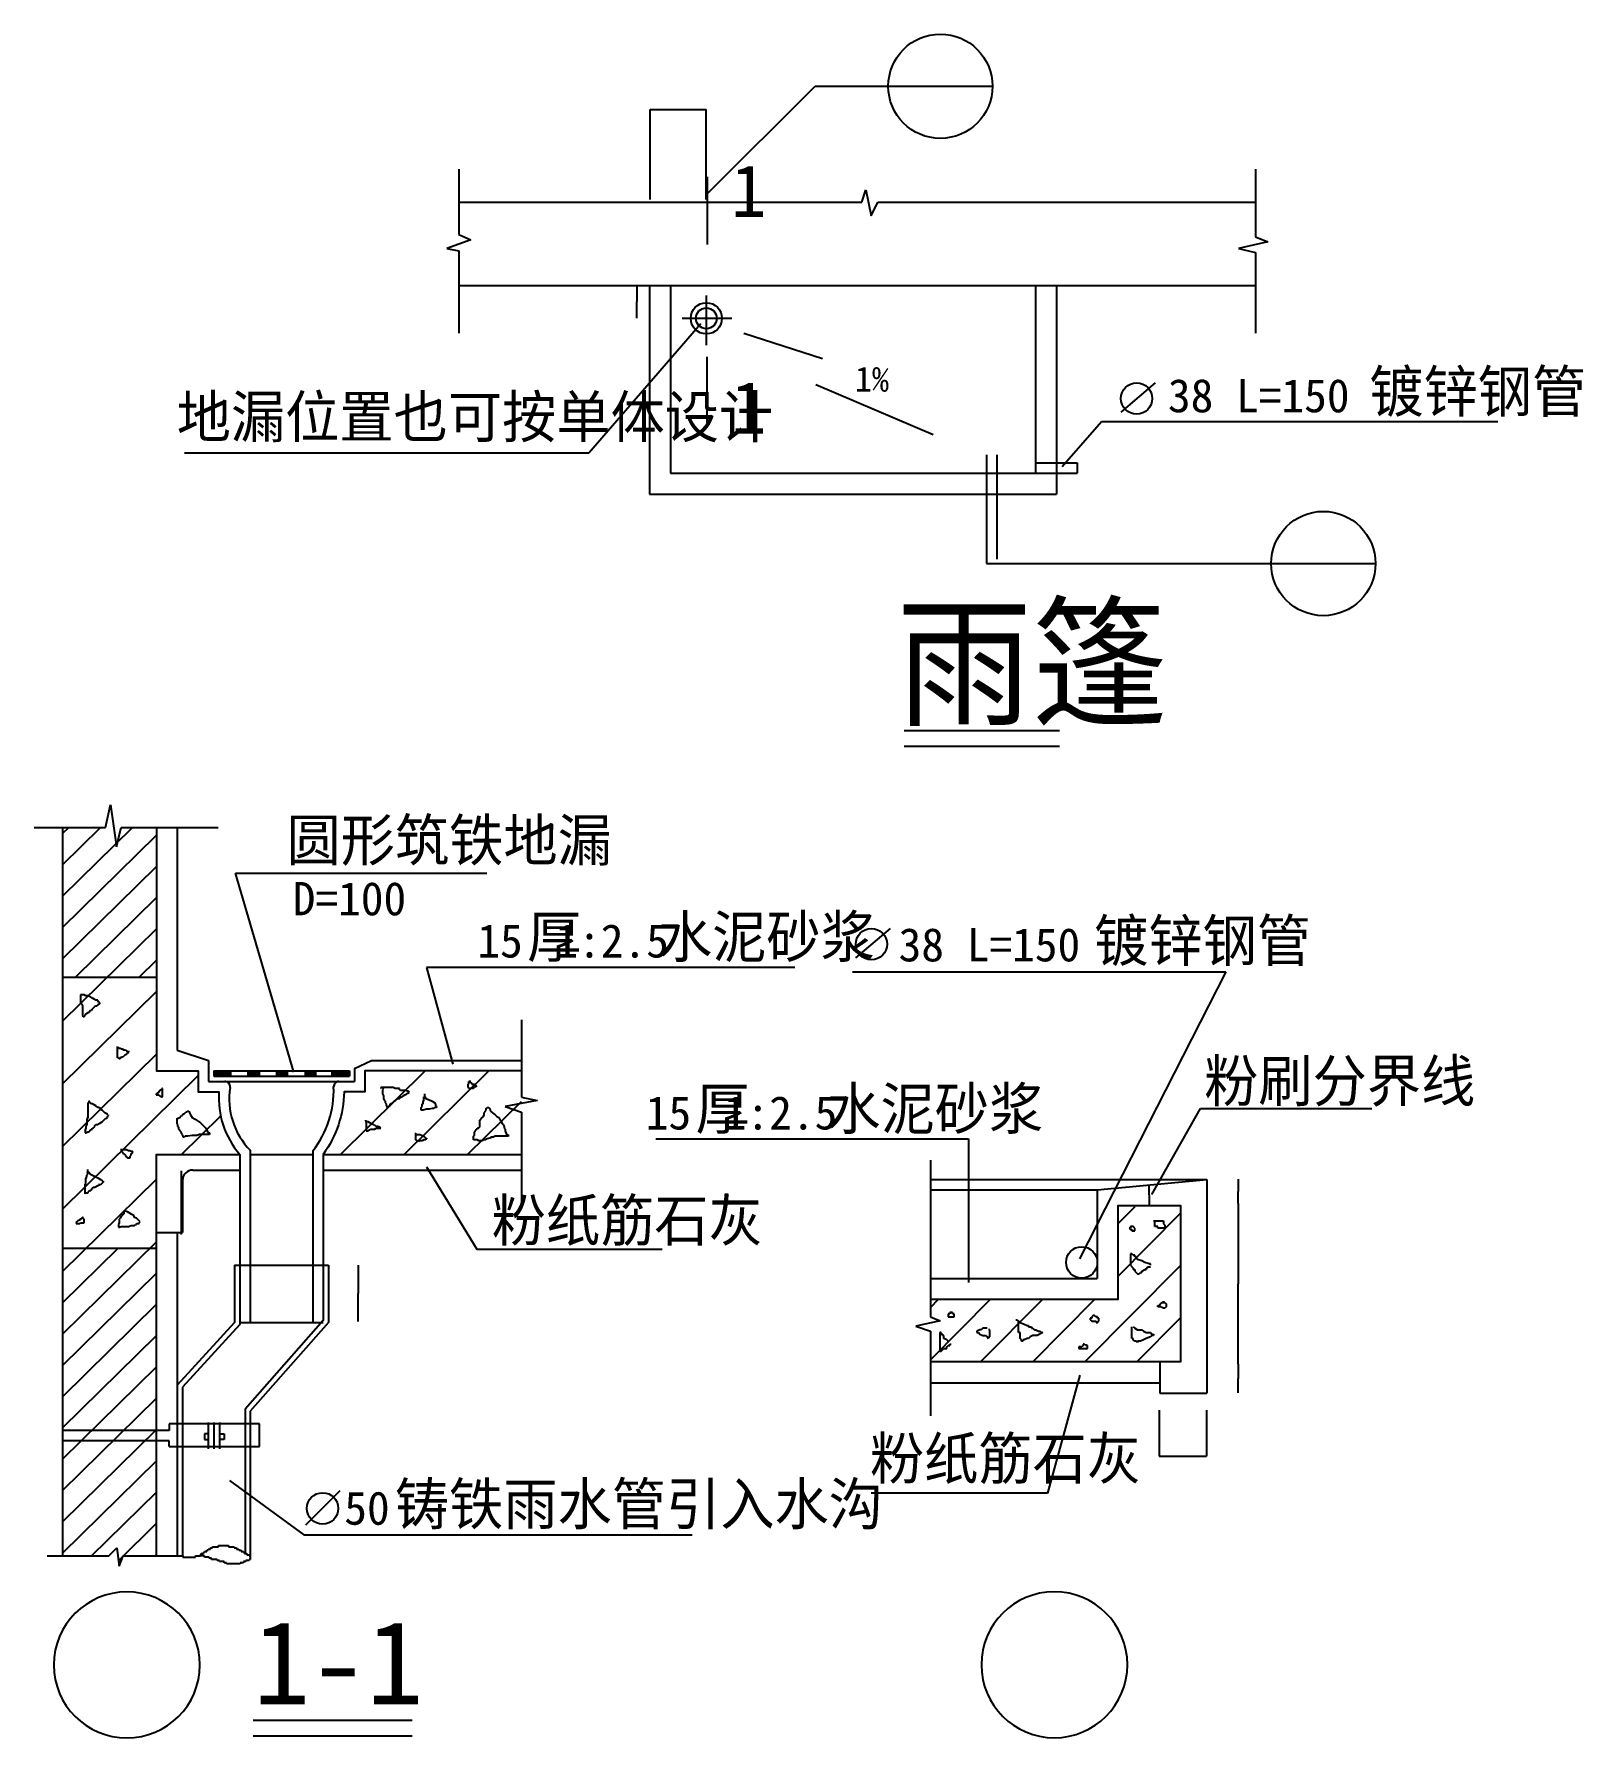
# Model space of a CAD drawing. Header units: metres. Extents: x 50632 to 65484, y -12806 to 3533.
import ezdxf

# ---------------------------------------------------------------- set-up
doc = ezdxf.new("R2010")
doc.units = ezdxf.units.M
for name, color, linetype in [('LVTRY', 6, 'Continuous'), ('PUB_DIM', 3, 'Continuous'), ('PUB_TEXT', 7, 'Continuous'), ('WINDOW', 3, 'Continuous')]:
    doc.layers.add(name, color=color, linetype=linetype)
doc.dimstyles.get("Standard").update_dxf_attribs({"dimtxt": 2.5, "dimasz": 2.5, "dimexe": 1.25, "dimexo": 0.625, "dimtad": 1, "dimcen": 2.5, "dimazin": 3, "dimtfac": 1, "dimtmove": 0, "dimatfit": 3})

msp = doc.modelspace()

# ---------------------------------------------------------------- texts
at = {"layer": 'PUB_TEXT'}
for s, height, p in [('1', 500, (57315.81, 1780.15)), ('1%', 240, (58503.73, 104.48)), ('镀锌钢管', 400, (63435.48, -93.84)), ('1', 500, (57315.81, -299.8)), (' 38 L=150', 320, (61287.28, -93.84)), ('地漏位置也可按单体设计', 400, (52000.06, -336.71)), ('雨篷', 1000, (58901.66, -2994.23)), ('圆形筑铁地漏', 400, (53052.68, -4396.62)), ('D=100', 320, (53112.21, -4917.37)), ('厚', 400, (55360.44, -5322.4)), ('水泥砂浆', 400, (56614.37, -5322.4)), ('镀锌钢管', 400, (60797.16, -5359.3)), ('15', 320, (54882.75, -5322.4)), ('1:2.5', 320, (55631.42, -5322.4)), ('38 L=150', 320, (58922.24, -5359.3)), ('粉刷分界线', 400, (61851.8, -6704.85)), ('水泥砂浆', 400, (58229.24, -6971.38)), ('15', 320, (56497.62, -6971.38)), ('厚', 400, (56975.31, -6971.38)), ('1:2.5', 320, (57246.29, -6971.38)), ('粉纸筋石灰', 400, (55020.49, -8041.9)), ('粉纸筋石灰', 400, (58647.45, -10325.31)), ('50', 320, (53606.91, -10761.39)), ('铸铁雨水管引入水沟', 400, (54092.16, -10761.39)), ('1-1', 800, (52733.74, -12484.08))]:
    msp.add_text(s, height=height, dxfattribs=at).set_placement(p)

# ---------------------------------------------------------------- blocks, each defined once
blk = doc.blocks.new('_INDEX')
blk.add_line((-0.5, 0), (0.5, 0))
blk.add_circle((0, 0), 0.5)
blk = doc.blocks.new('_INDEX1')
blk.add_lwpolyline([(-0.5, 0, 1), (0.5, 0, 1)], format="xyb", close=True)
blk = doc.blocks.new('*D1')
for p, q in [((56411.94, 1127.56), (56411.94, 967.42)), ((56411.69, 967.42), (56411.44, 967.42)), ((56411.94, 807.27), (56411.94, 967.42)), ((56411.94, 967.42), (56411.94, 967.42)), ((56412.19, 967.42), (56412.44, 967.42))]:
    blk.add_line(p, q)
at = {"layer": 'Defpoints'}
for p in [(56411.94, 1127.56), (56411.94, 967.42), (56411.94, 807.27)]:
    blk.add_point(p, dxfattribs=at)
at = {"layer": 'PUB_DIM', "insert": (56411.94, 968.545), "char_height": 1, "attachment_point": 5}
blk.add_mtext('100', dxfattribs=at)
blk = doc.blocks.new('*D2')
for p, q in [((56540.14, 1947.51), (56540.14, 2811.23)), ((56540.39, 2811.23), (56807.87, 2811.23)), ((56810.87, 2811.23), (57078.35, 2811.23)), ((57078.6, 1947.51), (57078.6, 2811.23))]:
    blk.add_line(p, q)
at = {"layer": 'Defpoints'}
for p in [(56540.14, 2811.23), (56540.14, 1947.51), (57078.6, 1947.51)]:
    blk.add_point(p, dxfattribs=at)
at = {"layer": 'PUB_DIM', "insert": (56809.37, 2811.23), "char_height": 1, "attachment_point": 5}
blk.add_mtext('150', dxfattribs=at)
blk = doc.blocks.new('*D3')
for p, q in [((52041.56, -7366.84), (52041.56, -7974.93)), ((52041.31, -7974.93), (52041.06, -7974.93)), ((52041.56, -7964.75), (52041.56, -7974.93)), ((52041.56, -7974.93), (52041.56, -7974.93)), ((52041.81, -7974.93), (52042.06, -7974.93))]:
    blk.add_line(p, q)
at = {"layer": 'Defpoints'}
for p in [(52041.56, -7366.84), (52041.56, -7964.75), (52041.56, -7974.93)]:
    blk.add_point(p, dxfattribs=at)
at = {"layer": 'WINDOW', "insert": (52041.56, -7973.805), "char_height": 1, "attachment_point": 5}
blk.add_mtext('50', dxfattribs=at)
blk = doc.blocks.new('*D4')
for p, q in [((53739.98, -8273.34), (53739.98, -8543.36)), ((53739.73, -8543.36), (53739.48, -8543.36)), ((53739.98, -8813.38), (53739.98, -8543.36)), ((53739.98, -8543.36), (53739.98, -8543.36)), ((53740.23, -8543.36), (53740.48, -8543.36))]:
    blk.add_line(p, q)
at = {"layer": 'Defpoints'}
for p in [(53739.98, -8273.34), (53739.98, -8543.36), (53739.98, -8813.38)]:
    blk.add_point(p, dxfattribs=at)
at = {"layer": 'WINDOW', "insert": (53739.98, -8542.235), "char_height": 1, "attachment_point": 5}
blk.add_mtext('50', dxfattribs=at)
blk = doc.blocks.new('*D5')
for p, q in [((61420.55, -9661.31), (61420.55, -10103.46)), ((61874.4, -9661.31), (61874.4, -10103.46)), ((61420.8, -10103.46), (61646.475, -10103.46)), ((61648.475, -10103.46), (61874.15, -10103.46))]:
    blk.add_line(p, q)
at = {"layer": 'Defpoints'}
for p in [(61420.55, -9661.31), (61874.4, -9661.31), (61420.55, -10103.46)]:
    blk.add_point(p, dxfattribs=at)
at = {"layer": 'WINDOW', "insert": (61647.475, -10103.46), "char_height": 1, "attachment_point": 5}
blk.add_mtext('40', dxfattribs=at)
blk = doc.blocks.new('*D6')
for p, q in [((62176.96, -7682.24), (62176.96, -8451.88)), ((62176.71, -8451.88), (62176.46, -8451.88)), ((62176.96, -9221.52), (62176.96, -8451.88)), ((62176.96, -8451.88), (62176.96, -8451.88)), ((62177.21, -8451.88), (62177.46, -8451.88))]:
    blk.add_line(p, q)
at = {"layer": 'Defpoints'}
for p in [(62176.96, -7682.24), (62176.96, -8451.88), (62176.96, -9221.52)]:
    blk.add_point(p, dxfattribs=at)
at = {"layer": 'WINDOW', "insert": (62176.96, -8450.755), "char_height": 1, "attachment_point": 5}
blk.add_mtext('a', dxfattribs=at)
blk = doc.blocks.new('*D7')
for p, q in [((62176.96, -9221.52), (62176.96, -9358.95)), ((62176.71, -9358.95), (62176.46, -9358.95)), ((62176.96, -9496.39), (62176.96, -9358.95)), ((62176.96, -9358.95), (62176.96, -9358.95)), ((62177.21, -9358.95), (62177.46, -9358.95))]:
    blk.add_line(p, q)
at = {"layer": 'Defpoints'}
for p in [(62176.96, -9221.52), (62176.96, -9358.95), (62176.96, -9496.39)]:
    blk.add_point(p, dxfattribs=at)
at = {"layer": 'WINDOW', "insert": (62176.96, -9357.825), "char_height": 1, "attachment_point": 5}
blk.add_mtext('30', dxfattribs=at)
blk = doc.blocks.new('*D8')
for p, q in [((62176.96, -7448.6), (62176.96, -7565.42)), ((62176.71, -7565.42), (62176.46, -7565.42)), ((62176.96, -7682.24), (62176.96, -7565.42)), ((62176.96, -7565.42), (62176.96, -7565.42)), ((62177.21, -7565.42), (62177.46, -7565.42))]:
    blk.add_line(p, q)
at = {"layer": 'Defpoints'}
for p in [(62176.96, -7448.6), (62176.96, -7565.42), (62176.96, -7682.24)]:
    blk.add_point(p, dxfattribs=at)
at = {"layer": 'WINDOW', "insert": (62176.96, -7564.295), "char_height": 1, "attachment_point": 5}
blk.add_mtext('25', dxfattribs=at)

# ---------------------------------------------------------------- dimensions: what is measured, and where the dimension line sits
at = {"layer": 'PUB_DIM'}
for base, p1, p2, text, picture, middle in [((56540.14, 2811.23), (56540.14, 1947.51), (57078.6, 1947.51), '150', '*D2', (56809.37, 2811.23)), ((56411.94, 967.42), (56411.94, 807.27), (56411.94, 1127.56), '100', '*D1', (56411.94, 968.545))]:
    dim = msp.add_linear_dim(base=base, p1=p1, p2=p2, text=text, dimstyle='Standard', dxfattribs=at)
    dim.commit()
    dim.dimension.update_dxf_attribs({"geometry": picture, "text_midpoint": middle})
at = {"layer": 'WINDOW'}
for base, p1, p2, text, picture, middle in [((52041.56, -7974.93), (52041.56, -7366.84), (52041.56, -7964.75), '50', '*D3', (52041.56, -7973.805)), ((62176.96, -7565.42), (62176.96, -7448.6), (62176.96, -7682.24), '25', '*D8', (62176.96, -7564.295)), ((62176.96, -8451.88), (62176.96, -7682.24), (62176.96, -9221.52), 'a', '*D6', (62176.96, -8450.755)), ((53739.98, -8543.36), (53739.98, -8273.34), (53739.98, -8813.38), '50', '*D4', (53739.98, -8542.235)), ((62176.96, -9358.95), (62176.96, -9221.52), (62176.96, -9496.39), '30', '*D7', (62176.96, -9357.825)), ((61420.55, -10103.46), (61420.55, -9661.31), (61874.4, -9661.31), '40', '*D5', (61647.475, -10103.46))]:
    dim = msp.add_linear_dim(base=base, p1=p1, p2=p2, text=text, dimstyle='Standard', dxfattribs=at)
    dim.commit()
    dim.dimension.update_dxf_attribs({"geometry": picture, "text_midpoint": middle})

# ---------------------------------------------------------------- linework, layer by layer
at = {"layer": 'LVTRY'}
for p, q in [((51112.81, -5680.68), (51078.25, -5680.68)), ((51078.25, -5680.68), (51078.25, -5758.4)), ((51130.1, -5689.31), (51112.81, -5680.68)), ((51164.66, -5689.31), (51130.1, -5689.31)), ((51164.66, -5697.95), (51164.66, -5689.31)), ((51173.3, -5697.95), (51164.66, -5697.95)), ((51181.94, -5706.58), (51173.3, -5697.95)), ((51190.59, -5715.22), (51181.94, -5706.58)), ((51199.23, -5715.22), (51190.59, -5715.22)), ((51216.51, -5723.85), (51199.23, -5715.22)), ((51078.25, -5758.4), (51086.89, -5767.03)), ((51086.89, -5767.03), (51095.53, -5784.3)), ((51095.53, -5784.3), (51095.53, -5879.29)), ((51095.53, -5879.29), (51104.17, -5887.93)), ((51112.81, -5887.93), (51121.45, -5879.29)), ((51121.45, -5870.66), (51130.1, -5862.02)), ((51121.45, -5879.29), (51121.45, -5870.66)), ((51130.1, -5862.02), (51147.38, -5853.39)), ((51147.38, -5844.75), (51164.66, -5844.75)), ((51147.38, -5853.39), (51147.38, -5844.75)), ((51164.66, -5844.75), (51173.3, -5827.48)), ((51173.3, -5827.48), (51181.94, -5827.48)), ((51181.94, -5827.48), (51190.59, -5818.85)), ((51190.59, -5818.85), (51216.51, -5792.94)), ((51225.15, -5732.49), (51216.51, -5723.85)), ((51216.51, -5792.94), (51225.15, -5784.3)), ((51242.43, -5732.49), (51225.15, -5732.49)), ((51225.15, -5784.3), (51233.79, -5784.3)), ((51233.79, -5784.3), (51242.43, -5775.67)), ((51242.43, -5741.13), (51242.43, -5732.49)), ((51251.08, -5749.76), (51242.43, -5741.13)), ((51242.43, -5775.67), (51251.08, -5775.67)), ((51259.72, -5749.76), (51251.08, -5749.76)), ((51251.08, -5767.03), (51259.72, -5767.03)), ((51251.08, -5775.67), (51251.08, -5767.03)), ((51259.72, -5767.03), (51259.72, -5749.76)), ((51259.72, -5767.03), (51268.36, -5758.4)), ((51104.17, -5887.93), (51112.81, -5887.93)), ((51423.9, -6181.54), (51432.54, -6181.54)), ((51432.54, -6285.17), (51432.54, -6181.54)), ((51432.54, -6181.54), (51449.83, -6190.17)), ((51449.83, -6190.17), (51458.47, -6190.17)), ((51458.47, -6190.17), (51467.11, -6198.81)), ((51467.11, -6198.81), (51475.75, -6198.81)), ((51475.75, -6198.81), (51493.03, -6207.45)), ((51493.03, -6207.45), (51510.32, -6207.45)), ((51510.32, -6207.45), (51518.96, -6216.08)), ((51441.19, -6285.17), (51432.54, -6285.17)), ((51449.83, -6293.8), (51441.19, -6285.17)), ((51458.47, -6293.8), (51449.83, -6293.8)), ((51475.75, -6276.53), (51458.47, -6285.17)), ((51458.47, -6285.17), (51458.47, -6293.8)), ((51484.39, -6276.53), (51475.75, -6276.53)), ((51501.68, -6259.26), (51484.39, -6276.53)), ((51518.96, -6250.62), (51501.68, -6259.26)), ((51518.96, -6216.08), (51536.24, -6224.72)), ((51518.96, -6241.99), (51518.96, -6250.62)), ((51527.6, -6241.99), (51518.96, -6241.99)), ((51544.88, -6224.72), (51527.6, -6241.99)), ((51536.24, -6224.72), (51544.88, -6224.72)), ((54794.04, -6535.6), (54802.68, -6526.96)), ((54802.68, -6509.69), (54811.33, -6509.69)), ((54802.68, -6526.96), (54802.68, -6509.69)), ((54811.33, -6509.69), (54811.33, -6501.05)), ((54811.33, -6501.05), (54811.33, -6518.33)), ((54811.33, -6518.33), (54819.97, -6518.33)), ((54819.97, -6518.33), (54828.61, -6535.6)), ((51812.77, -6621.95), (51804.12, -6630.59)), ((51804.12, -6630.59), (51804.12, -6639.22)), ((51804.12, -6639.22), (51830.05, -6639.22)), ((51821.41, -6621.95), (51812.77, -6621.95)), ((51830.05, -6613.32), (51821.41, -6621.95)), ((51830.05, -6604.68), (51830.05, -6613.32)), ((51838.69, -6604.68), (51830.05, -6604.68)), ((51830.05, -6639.22), (51838.69, -6647.86)), ((51855.97, -6587.41), (51838.69, -6596.05)), ((51838.69, -6596.05), (51838.69, -6604.68)), ((51838.69, -6647.86), (51855.97, -6656.49)), ((51855.97, -6578.77), (51855.97, -6587.41)), ((51864.61, -6578.77), (51855.97, -6578.77)), ((51855.97, -6656.49), (51864.61, -6656.49)), ((51864.61, -6656.49), (51864.61, -6578.77)), ((53955.83, -6570.14), (53955.83, -6578.77)), ((54076.81, -6570.14), (53955.83, -6570.14)), ((53981.75, -6578.77), (53973.11, -6587.41)), ((53973.11, -6587.41), (53973.11, -6630.59)), ((53973.11, -6630.59), (53981.75, -6647.86)), ((53981.75, -6647.86), (53981.75, -6673.77)), ((53981.75, -6673.77), (53990.39, -6691.04)), ((53990.39, -6691.04), (53999.04, -6699.67)), ((54094.09, -6578.77), (54076.81, -6570.14)), ((54085.45, -6699.67), (54102.73, -6691.04)), ((54137.3, -6578.77), (54094.09, -6578.77)), ((54102.73, -6691.04), (54120.01, -6673.77)), ((54120.01, -6673.77), (54137.3, -6673.77)), ((54137.3, -6587.41), (54137.3, -6578.77)), ((54145.94, -6596.05), (54137.3, -6587.41)), ((54137.3, -6673.77), (54154.58, -6656.49)), ((54189.15, -6596.05), (54145.94, -6596.05)), ((54154.58, -6656.49), (54163.22, -6656.49)), ((54163.22, -6656.49), (54171.86, -6647.86)), ((54171.86, -6647.86), (54189.15, -6639.22)), ((54215.07, -6604.68), (54189.15, -6596.05)), ((54189.15, -6639.22), (54206.43, -6630.59)), ((54206.43, -6630.59), (54215.07, -6621.95)), ((54232.35, -6613.32), (54215.07, -6604.68)), ((54215.07, -6621.95), (54232.35, -6613.32)), ((54361.97, -6708.31), (54370.62, -6691.04)), ((54370.62, -6656.49), (54379.26, -6656.49)), ((54370.62, -6691.04), (54370.62, -6656.49)), ((54370.62, -6656.49), (54379.26, -6656.49)), ((54379.26, -6656.49), (54379.26, -6630.59)), ((54379.26, -6656.49), (54387.9, -6673.77)), ((54387.9, -6673.77), (54413.82, -6682.4)), ((54413.82, -6682.4), (54448.39, -6699.67)), ((54794.04, -6570.14), (54794.04, -6535.6)), ((54802.68, -6570.14), (54794.04, -6570.14)), ((54802.68, -6578.77), (54802.68, -6570.14)), ((54845.89, -6578.77), (54802.68, -6578.77)), ((54828.61, -6535.6), (54854.53, -6535.6)), ((54845.89, -6570.14), (54845.89, -6578.77)), ((54854.53, -6570.14), (54845.89, -6570.14)), ((54854.53, -6535.6), (54854.53, -6544.23)), ((54854.53, -6544.23), (54863.17, -6544.23)), ((54863.17, -6561.5), (54854.53, -6570.14)), ((54863.17, -6544.23), (54871.82, -6552.87)), ((54871.82, -6561.5), (54863.17, -6561.5)), ((54871.82, -6552.87), (54871.82, -6561.5)), ((51147.38, -6855.11), (51138.74, -6872.38)), ((51156.02, -6708.31), (51147.38, -6716.94)), ((51147.38, -6716.94), (51147.38, -6855.11)), ((51156.02, -6699.67), (51156.02, -6708.31)), ((51164.66, -6699.67), (51156.02, -6699.67)), ((51164.66, -6708.31), (51164.66, -6699.67)), ((51181.94, -6725.58), (51164.66, -6708.31)), ((51190.59, -6725.58), (51181.94, -6725.58)), ((51207.87, -6734.21), (51190.59, -6725.58)), ((51225.15, -6742.85), (51207.87, -6734.21)), ((51242.43, -6760.12), (51225.15, -6742.85)), ((51251.08, -6760.12), (51242.43, -6760.12)), ((51268.36, -6768.76), (51251.08, -6760.12)), ((51268.36, -6777.39), (51268.36, -6768.76)), ((51285.64, -6786.03), (51268.36, -6777.39)), ((51311.56, -6811.93), (51285.64, -6786.03)), ((51328.85, -6820.57), (51311.56, -6811.93)), ((51337.49, -6829.21), (51328.85, -6820.57)), ((51328.85, -6863.75), (51337.49, -6855.11)), ((51337.49, -6846.48), (51346.13, -6837.84)), ((51337.49, -6855.11), (51337.49, -6846.48)), ((51346.13, -6837.84), (51346.13, -6829.21)), ((52011.52, -6863.75), (52028.8, -6855.11)), ((52028.8, -6855.11), (52037.44, -6846.48)), ((52037.44, -6846.48), (52046.08, -6837.84)), ((52046.08, -6837.84), (52054.72, -6837.84)), ((52054.72, -6829.21), (52063.37, -6820.57)), ((52054.72, -6837.84), (52054.72, -6829.21)), ((52063.37, -6820.57), (52072.01, -6820.57)), ((52072.01, -6820.57), (52080.65, -6811.93)), ((52080.65, -6811.93), (52089.29, -6803.3)), ((52089.29, -6803.3), (52097.93, -6803.3)), ((52097.93, -6803.3), (52106.57, -6794.66)), ((52106.57, -6794.66), (52115.21, -6794.66)), ((52115.21, -6794.66), (52123.86, -6803.3)), ((52123.86, -6803.3), (52123.86, -6811.93)), ((52123.86, -6811.93), (52132.5, -6829.21)), ((52132.5, -6829.21), (52149.78, -6855.11)), ((52149.78, -6855.11), (52175.7, -6872.38)), ((53999.04, -6699.67), (53999.04, -6716.94)), ((53999.04, -6716.94), (54007.68, -6725.58)), ((54007.68, -6725.58), (54007.68, -6742.85)), ((54007.68, -6742.85), (54016.32, -6751.49)), ((54016.32, -6760.12), (54024.96, -6751.49)), ((54016.32, -6751.49), (54016.32, -6760.12)), ((54024.96, -6751.49), (54042.24, -6742.85)), ((54042.24, -6742.85), (54050.88, -6725.58)), ((54050.88, -6725.58), (54068.17, -6716.94)), ((54068.17, -6716.94), (54085.45, -6699.67)), ((54344.69, -6760.12), (54353.33, -6751.49)), ((54344.69, -6786.03), (54344.69, -6760.12)), ((54361.97, -6786.03), (54344.69, -6786.03)), ((54353.33, -6725.58), (54361.97, -6725.58)), ((54353.33, -6751.49), (54353.33, -6725.58)), ((54361.97, -6725.58), (54361.97, -6708.31)), ((54396.54, -6777.39), (54361.97, -6786.03)), ((54422.46, -6777.39), (54396.54, -6777.39)), ((54448.39, -6768.76), (54422.46, -6777.39)), ((54448.39, -6699.67), (54474.31, -6716.94)), ((54465.67, -6768.76), (54448.39, -6768.76)), ((54474.31, -6760.12), (54465.67, -6768.76)), ((54474.31, -6716.94), (54482.95, -6725.58)), ((54491.59, -6760.12), (54474.31, -6760.12)), ((54482.95, -6725.58), (54482.95, -6742.85)), ((54482.95, -6742.85), (54491.59, -6751.49)), ((54491.59, -6751.49), (54491.59, -6760.12)), ((54923.66, -6863.75), (54940.95, -6846.48)), ((54940.95, -6846.48), (54949.59, -6829.21)), ((54949.59, -6811.93), (54958.23, -6803.3)), ((54949.59, -6829.21), (54949.59, -6811.93)), ((54958.23, -6794.66), (54966.87, -6786.03)), ((54958.23, -6803.3), (54958.23, -6794.66)), ((54966.87, -6768.76), (54975.51, -6760.12)), ((54966.87, -6786.03), (54966.87, -6768.76)), ((54975.51, -6760.12), (54992.79, -6760.12)), ((54992.79, -6760.12), (55001.44, -6768.76)), ((55001.44, -6768.76), (55010.08, -6794.66)), ((55010.08, -6794.66), (55027.36, -6811.93)), ((55027.36, -6811.93), (55053.28, -6829.21)), ((55053.28, -6829.21), (55070.57, -6846.48)), ((55070.57, -6846.48), (55087.85, -6855.11)), ((55087.85, -6855.11), (55105.13, -6889.65)), ((51130.1, -6958.74), (51121.45, -6976.01)), ((51121.45, -6976.01), (51121.45, -7001.92)), ((51121.45, -7001.92), (51130.1, -7001.92)), ((51138.74, -6924.2), (51130.1, -6941.47)), ((51130.1, -6941.47), (51130.1, -6958.74)), ((51130.1, -7001.92), (51147.38, -6993.28)), ((51138.74, -6872.38), (51138.74, -6924.2)), ((51147.38, -6993.28), (51156.02, -6993.28)), ((51156.02, -6993.28), (51173.3, -6976.01)), ((51173.3, -6976.01), (51190.59, -6967.37)), ((51190.59, -6958.74), (51199.23, -6958.74)), ((51190.59, -6967.37), (51190.59, -6958.74)), ((51199.23, -6958.74), (51216.51, -6941.47)), ((51216.51, -6932.83), (51225.15, -6924.2)), ((51216.51, -6941.47), (51216.51, -6932.83)), ((51225.15, -6924.2), (51242.43, -6924.2)), ((51242.43, -6924.2), (51251.08, -6915.56)), ((51251.08, -6915.56), (51268.36, -6906.93)), ((51268.36, -6906.93), (51285.64, -6898.29)), ((51285.64, -6898.29), (51311.56, -6872.38)), ((51311.56, -6872.38), (51320.21, -6863.75)), ((51320.21, -6863.75), (51328.85, -6863.75)), ((52002.88, -6915.56), (52002.88, -6863.75)), ((52002.88, -6872.38), (52011.52, -6863.75)), ((52011.52, -6924.2), (52002.88, -6915.56)), ((52011.52, -6941.47), (52011.52, -6924.2)), ((52020.16, -6950.1), (52011.52, -6941.47)), ((52020.16, -6967.37), (52020.16, -6950.1)), ((52028.8, -6976.01), (52020.16, -6967.37)), ((52028.8, -6984.65), (52028.8, -6976.01)), ((52046.08, -7001.92), (52028.8, -6984.65)), ((52046.08, -7010.55), (52046.08, -7001.92)), ((52054.72, -7019.19), (52046.08, -7010.55)), ((52054.72, -7027.82), (52054.72, -7019.19)), ((52175.7, -6872.38), (52227.55, -6906.93)), ((52218.91, -7019.19), (52192.99, -7027.82)), ((52313.97, -7019.19), (52218.91, -7019.19)), ((52227.55, -6906.93), (52244.83, -6924.2)), ((52244.83, -6924.2), (52270.76, -6950.1)), ((52270.76, -6950.1), (52279.4, -6958.74)), ((52279.4, -6958.74), (52296.68, -6993.28)), ((52296.68, -6993.28), (52313.97, -7001.92)), ((52313.97, -7001.92), (52313.97, -7019.19)), ((53808.93, -6881.02), (53808.93, -6889.65)), ((53808.93, -6889.65), (53817.57, -6898.29)), ((53826.21, -6898.29), (53817.57, -6889.65)), ((53817.57, -6898.29), (53817.57, -6984.65)), ((53817.57, -6984.65), (53834.85, -6984.65)), ((53834.85, -6898.29), (53826.21, -6898.29)), ((53852.13, -6906.93), (53834.85, -6898.29)), ((53834.85, -6984.65), (53843.49, -6976.01)), ((53843.49, -6976.01), (53852.13, -6976.01)), ((53869.41, -6915.56), (53852.13, -6906.93)), ((53852.13, -6976.01), (53860.77, -6967.37)), ((53860.77, -6967.37), (53895.34, -6967.37)), ((53878.06, -6924.2), (53869.41, -6915.56)), ((53886.7, -6924.2), (53878.06, -6924.2)), ((53895.34, -6932.83), (53886.7, -6924.2)), ((53903.98, -6932.83), (53895.34, -6932.83)), ((53895.34, -6967.37), (53912.62, -6958.74)), ((53912.62, -6941.47), (53903.98, -6932.83)), ((53929.9, -6941.47), (53912.62, -6941.47)), ((53912.62, -6958.74), (53955.83, -6958.74)), ((53947.19, -6950.1), (53929.9, -6941.47)), ((53955.83, -6958.74), (53947.19, -6950.1)), ((54284.2, -7010.55), (54292.84, -7010.55)), ((54292.84, -7010.55), (54301.48, -7019.19)), ((54292.84, -7071), (54292.84, -7019.19)), ((54301.48, -7019.19), (54336.05, -7019.19)), ((54336.05, -7019.19), (54353.33, -7027.82)), ((54854.53, -6993.28), (54863.17, -6993.28)), ((54854.53, -7027.82), (54854.53, -6993.28)), ((54863.17, -6984.65), (54871.82, -6976.01)), ((54863.17, -6993.28), (54863.17, -6984.65)), ((54871.82, -6967.37), (54880.46, -6967.37)), ((54871.82, -6976.01), (54871.82, -6967.37)), ((54880.46, -6958.74), (54897.74, -6958.74)), ((54880.46, -6967.37), (54880.46, -6958.74)), ((54897.74, -6950.1), (54906.38, -6950.1)), ((54897.74, -6958.74), (54897.74, -6950.1)), ((54906.38, -6881.02), (54923.66, -6863.75)), ((54906.38, -6950.1), (54906.38, -6881.02)), ((54906.38, -6950.1), (54906.38, -6941.47)), ((55105.13, -6889.65), (55113.77, -6898.29)), ((55113.77, -6898.29), (55122.42, -6915.56)), ((55122.42, -6915.56), (55131.06, -6924.2)), ((55131.06, -6924.2), (55139.7, -6941.47)), ((55139.7, -6941.47), (55139.7, -6958.74)), ((55139.7, -6958.74), (55148.34, -6967.37)), ((55148.34, -6967.37), (55148.34, -6984.65)), ((55148.34, -6984.65), (55156.98, -7001.92)), ((55156.98, -7001.92), (55165.62, -7019.19)), ((55165.62, -7019.19), (55182.91, -7027.82)), ((51467.11, -7157.36), (51467.11, -7174.63)), ((51518.96, -7165.99), (51467.11, -7165.99)), ((51467.11, -7174.63), (51475.75, -7183.26)), ((51475.75, -7183.26), (51475.75, -7191.9)), ((51536.24, -7174.63), (51518.96, -7165.99)), ((51553.52, -7174.63), (51536.24, -7174.63)), ((51562.17, -7183.26), (51553.52, -7174.63)), ((51579.45, -7183.26), (51562.17, -7183.26)), ((51579.45, -7191.9), (51579.45, -7183.26)), ((52063.37, -7027.82), (52054.72, -7027.82)), ((52063.37, -7045.09), (52063.37, -7027.82)), ((52072.01, -7045.09), (52063.37, -7045.09)), ((52080.65, -7036.46), (52072.01, -7045.09)), ((52106.57, -7036.46), (52080.65, -7036.46)), ((52149.78, -7027.82), (52106.57, -7036.46)), ((52192.99, -7027.82), (52149.78, -7027.82)), ((54301.48, -7079.64), (54292.84, -7071)), ((54310.13, -7079.64), (54301.48, -7079.64)), ((54318.77, -7088.27), (54310.13, -7079.64)), ((54327.41, -7079.64), (54318.77, -7088.27)), ((54353.33, -7079.64), (54327.41, -7079.64)), ((54353.33, -7027.82), (54361.97, -7036.46)), ((54370.62, -7071), (54353.33, -7079.64)), ((54361.97, -7036.46), (54370.62, -7036.46)), ((54370.62, -7036.46), (54387.9, -7053.73)), ((54387.9, -7071), (54370.62, -7071)), ((54387.9, -7053.73), (54396.54, -7053.73)), ((54387.9, -7062.37), (54387.9, -7071)), ((54396.54, -7062.37), (54387.9, -7062.37)), ((54396.54, -7053.73), (54396.54, -7062.37)), ((54845.89, -7036.46), (54854.53, -7027.82)), ((54845.89, -7071), (54845.89, -7036.46)), ((54880.46, -7071), (54845.89, -7071)), ((54897.74, -7079.64), (54880.46, -7071)), ((54932.31, -7079.64), (54897.74, -7079.64)), ((54940.95, -7071), (54932.31, -7079.64)), ((54958.23, -7071), (54940.95, -7071)), ((54975.51, -7062.37), (54958.23, -7071)), ((55001.44, -7053.73), (54975.51, -7062.37)), ((55018.72, -7045.09), (55001.44, -7053.73)), ((55036, -7045.09), (55018.72, -7045.09)), ((55053.28, -7036.46), (55036, -7045.09)), ((55182.91, -7036.46), (55053.28, -7036.46)), ((55182.91, -7027.82), (55182.91, -7036.46)), ((51475.75, -7191.9), (51484.39, -7191.9)), ((51484.39, -7191.9), (51484.39, -7200.53)), ((51484.39, -7200.53), (51493.03, -7200.53)), ((51493.03, -7200.53), (51510.32, -7217.81)), ((51510.32, -7217.81), (51510.32, -7226.44)), ((51510.32, -7226.44), (51527.6, -7243.71)), ((51527.6, -7243.71), (51536.24, -7243.71)), ((51536.24, -7243.71), (51553.52, -7243.71)), ((51536.24, -7252.35), (51536.24, -7243.71)), ((51536.24, -7243.71), (51536.24, -7252.35)), ((51553.52, -7226.44), (51562.17, -7217.81)), ((51553.52, -7243.71), (51553.52, -7226.44)), ((51562.17, -7200.53), (51570.81, -7200.53)), ((51562.17, -7217.81), (51562.17, -7200.53)), ((51570.81, -7200.53), (51579.45, -7191.9)), ((51121.45, -7494.14), (51130.1, -7485.51)), ((51121.45, -7589.13), (51121.45, -7494.14)), ((51130.1, -7442.33), (51138.74, -7425.06)), ((51130.1, -7485.51), (51130.1, -7442.33)), ((51138.74, -7373.25), (51156.02, -7381.88)), ((51138.74, -7407.79), (51147.38, -7399.15)), ((51138.74, -7425.06), (51138.74, -7407.79)), ((51147.38, -7399.15), (51147.38, -7355.97)), ((51156.02, -7381.88), (51173.3, -7399.15)), ((51173.3, -7399.15), (51242.43, -7433.69)), ((51242.43, -7511.41), (51216.51, -7528.69)), ((51242.43, -7433.69), (51268.36, -7450.97)), ((51251.08, -7511.41), (51242.43, -7511.41)), ((51251.08, -7502.78), (51251.08, -7511.41)), ((51268.36, -7502.78), (51251.08, -7502.78)), ((51268.36, -7450.97), (51277, -7450.97)), ((51277, -7494.14), (51268.36, -7502.78)), ((51277, -7450.97), (51285.64, -7459.6)), ((51285.64, -7485.51), (51277, -7494.14)), ((51285.64, -7459.6), (51285.64, -7468.24)), ((51285.64, -7468.24), (51294.28, -7468.24)), ((51294.28, -7476.87), (51285.64, -7485.51)), ((51294.28, -7468.24), (51294.28, -7476.87)), ((51130.1, -7580.5), (51121.45, -7589.13)), ((51147.38, -7580.5), (51130.1, -7580.5)), ((51156.02, -7563.23), (51147.38, -7571.86)), ((51147.38, -7571.86), (51147.38, -7580.5)), ((51164.66, -7563.23), (51156.02, -7563.23)), ((51181.94, -7545.96), (51164.66, -7563.23)), ((51199.23, -7528.69), (51181.94, -7545.96)), ((51216.51, -7528.69), (51199.23, -7528.69)), ((51069.61, -7839.57), (51052.32, -7848.2)), ((51069.61, -7830.93), (51069.61, -7839.57)), ((51086.89, -7830.93), (51069.61, -7830.93)), ((51095.53, -7813.66), (51086.89, -7822.29)), ((51086.89, -7822.29), (51086.89, -7830.93)), ((51104.17, -7813.66), (51095.53, -7813.66)), ((51104.17, -7822.29), (51104.17, -7813.66)), ((51112.81, -7830.93), (51104.17, -7822.29)), ((51112.81, -7865.47), (51112.81, -7830.93)), ((51458.47, -7822.29), (51449.83, -7830.93)), ((51449.83, -7830.93), (51449.83, -7874.11)), ((51467.11, -7805.02), (51458.47, -7822.29)), ((51475.75, -7796.39), (51467.11, -7805.02)), ((51484.39, -7787.75), (51475.75, -7796.39)), ((51493.03, -7779.12), (51484.39, -7787.75)), ((51501.68, -7753.21), (51493.03, -7761.85)), ((51493.03, -7761.85), (51493.03, -7779.12)), ((51501.68, -7744.57), (51501.68, -7753.21)), ((51510.32, -7753.21), (51501.68, -7744.57)), ((51527.6, -7761.85), (51510.32, -7753.21)), ((51544.88, -7770.48), (51527.6, -7761.85)), ((51570.81, -7787.75), (51544.88, -7770.48)), ((51588.09, -7796.39), (51570.81, -7787.75)), ((51596.73, -7813.66), (51588.09, -7796.39)), ((51614.01, -7822.29), (51596.73, -7813.66)), ((51639.94, -7848.2), (51614.01, -7822.29)), ((51043.68, -7856.84), (51035.04, -7865.47)), ((51035.04, -7865.47), (51035.04, -7874.11)), ((51035.04, -7874.11), (51069.61, -7874.11)), ((51052.32, -7848.2), (51043.68, -7856.84)), ((51069.61, -7874.11), (51078.25, -7865.47)), ((51078.25, -7865.47), (51112.81, -7865.47)), ((51449.83, -7874.11), (51441.19, -7882.74)), ((51441.19, -7882.74), (51441.19, -7908.65)), ((51441.19, -7908.65), (51449.83, -7908.65)), ((51449.83, -7908.65), (51467.11, -7900.01)), ((51467.11, -7900.01), (51536.24, -7900.01)), ((51536.24, -7900.01), (51562.17, -7891.38)), ((51562.17, -7891.38), (51596.73, -7891.38)), ((51596.73, -7891.38), (51605.37, -7882.74)), ((51605.37, -7882.74), (51614.01, -7882.74)), ((51614.01, -7874.11), (51639.94, -7874.11)), ((51614.01, -7882.74), (51614.01, -7874.11)), ((51648.58, -7856.84), (51639.94, -7848.2)), ((51639.94, -7865.47), (51648.58, -7856.84)), ((51639.94, -7874.11), (51639.94, -7865.47)), ((61131.74, -7915.88), (61145.5, -7929.62)), ((61145.5, -7915.88), (61131.74, -7915.88)), ((61173, -7902.14), (61145.5, -7902.14)), ((61145.5, -7902.14), (61145.5, -7915.88)), ((61145.5, -7929.62), (61159.25, -7929.62)), ((61159.25, -7929.62), (61159.25, -7943.37)), ((61159.25, -7943.37), (61186.75, -7943.37)), ((61186.75, -7915.88), (61173, -7902.14)), ((61186.75, -7943.37), (61186.75, -7915.88)), ((61365.54, -7847.16), (61461.81, -7847.16)), ((61379.29, -7902.14), (61379.29, -7847.16)), ((61406.8, -7902.14), (61379.29, -7902.14)), ((61406.8, -7915.88), (61406.8, -7902.14)), ((61475.56, -7915.88), (61406.8, -7915.88)), ((61461.81, -7847.16), (61461.81, -7874.65)), ((61461.81, -7874.65), (61475.56, -7888.39)), ((61475.56, -7888.39), (61475.56, -7915.88)), ((61145.5, -8163.26), (61145.5, -8273.21)), ((61159.25, -8163.26), (61145.5, -8163.26)), ((61173, -8177.01), (61159.25, -8163.26)), ((61145.5, -8273.21), (61173, -8300.7)), ((61186.75, -8177.01), (61173, -8177.01)), ((61173, -8300.7), (61173, -8314.44)), ((61173, -8314.44), (61186.75, -8314.44)), ((61186.75, -8190.75), (61186.75, -8177.01)), ((61200.51, -8190.75), (61186.75, -8190.75)), ((61186.75, -8314.44), (61186.75, -8328.19)), ((61186.75, -8328.19), (61200.51, -8341.93)), ((61214.26, -8218.24), (61200.51, -8190.75)), ((61255.52, -8231.98), (61214.26, -8218.24)), ((61283.02, -8245.73), (61255.52, -8231.98)), ((61255.52, -8328.19), (61283.02, -8314.44)), ((61255.52, -8341.93), (61255.52, -8328.19)), ((61324.28, -8259.47), (61283.02, -8245.73)), ((61283.02, -8314.44), (61296.78, -8314.44)), ((61296.78, -8300.7), (61310.53, -8300.7)), ((61296.78, -8314.44), (61296.78, -8300.7)), ((61310.53, -8286.96), (61338.04, -8286.96)), ((61310.53, -8300.7), (61310.53, -8286.96)), ((61338.04, -8259.47), (61324.28, -8259.47)), ((61338.04, -8273.21), (61338.04, -8259.47)), ((61200.51, -8341.93), (61214.26, -8355.67)), ((61214.26, -8355.67), (61228.01, -8355.67)), ((61228.01, -8355.67), (61241.77, -8341.93)), ((61241.77, -8341.93), (61255.52, -8341.93)), ((61406.8, -8671.78), (61406.8, -8658.03)), ((61406.8, -8658.03), (61420.55, -8658.03)), ((61420.55, -8658.03), (61434.31, -8644.29)), ((61434.31, -8644.29), (61448.06, -8630.54)), ((61448.06, -8630.54), (61461.81, -8630.54)), ((61461.81, -8616.8), (61461.81, -8630.54)), ((61461.81, -8630.54), (61461.81, -8616.8)), ((61461.81, -8630.54), (61475.56, -8630.54)), ((61475.56, -8630.54), (61489.32, -8644.29)), ((61489.32, -8644.29), (61489.32, -8671.78)), ((59398.89, -8740.49), (59398.89, -8767.98)), ((59412.64, -8740.49), (59398.89, -8740.49)), ((59398.89, -8767.98), (59453.9, -8767.98)), ((59412.64, -8726.75), (59412.64, -8740.49)), ((59426.39, -8726.75), (59412.64, -8726.75)), ((59440.15, -8726.75), (59426.39, -8726.75)), ((59440.15, -8740.49), (59440.15, -8726.75)), ((59453.9, -8740.49), (59440.15, -8740.49)), ((59453.9, -8767.98), (59453.9, -8740.49)), ((60045.27, -8795.47), (60059.02, -8795.47)), ((60059.02, -8795.47), (60072.78, -8809.21)), ((60072.78, -8919.16), (60072.78, -8809.21)), ((60072.78, -8809.21), (60086.53, -8822.95)), ((60760.42, -8781.72), (60760.42, -8795.47)), ((60774.17, -8781.72), (60760.42, -8781.72)), ((60760.42, -8795.47), (60774.17, -8809.21)), ((60787.92, -8754.24), (60774.17, -8767.98)), ((60774.17, -8767.98), (60774.17, -8781.72)), ((60774.17, -8809.21), (60815.43, -8809.21)), ((60801.68, -8754.24), (60787.92, -8754.24)), ((60815.43, -8767.98), (60801.68, -8754.24)), ((60829.18, -8767.98), (60815.43, -8767.98)), ((60815.43, -8809.21), (60815.43, -8822.95)), ((60829.18, -8781.72), (60829.18, -8767.98)), ((60842.93, -8781.72), (60829.18, -8781.72)), ((60829.18, -8822.95), (60842.93, -8809.21)), ((60842.93, -8809.21), (60842.93, -8781.72)), ((61434.31, -8671.78), (61406.8, -8671.78)), ((61461.81, -8685.52), (61434.31, -8671.78)), ((61475.56, -8685.52), (61461.81, -8685.52)), ((61489.32, -8671.78), (61475.56, -8685.52)), ((59316.37, -8919.16), (59316.37, -9097.83)), ((59330.12, -8919.16), (59316.37, -8919.16)), ((59330.12, -8932.9), (59330.12, -8919.16)), ((59343.88, -8932.9), (59330.12, -8932.9)), ((59343.88, -8946.65), (59343.88, -8932.9)), ((59357.63, -8946.65), (59343.88, -8946.65)), ((59357.63, -8974.13), (59357.63, -8946.65)), ((59385.14, -8987.88), (59357.63, -8974.13)), ((59701.45, -8891.67), (59673.94, -8905.42)), ((59673.94, -8905.42), (59673.94, -8919.16)), ((59673.94, -8919.16), (59687.7, -8919.16)), ((59687.7, -8919.16), (59701.45, -8932.9)), ((59715.2, -8891.67), (59701.45, -8891.67)), ((59701.45, -8932.9), (59728.96, -8946.65)), ((59728.96, -8877.93), (59715.2, -8891.67)), ((59770.21, -8877.93), (59728.96, -8877.93)), ((59728.96, -8946.65), (59756.46, -8946.65)), ((59756.46, -8946.65), (59770.21, -8960.39)), ((59770.21, -8960.39), (59783.97, -8974.13)), ((59797.72, -8891.67), (59783.97, -8891.67)), ((59783.97, -8960.39), (59797.72, -8960.39)), ((59783.97, -8974.13), (59783.97, -8960.39)), ((59797.72, -8960.39), (59797.72, -8891.67)), ((60086.53, -8919.16), (60072.78, -8919.16)), ((60086.53, -8822.95), (60127.79, -8836.7)), ((60086.53, -8974.13), (60086.53, -8919.16)), ((60100.28, -8987.88), (60086.53, -8974.13)), ((60127.79, -8836.7), (60155.29, -8850.44)), ((60155.29, -8974.13), (60127.79, -8987.88)), ((60155.29, -8850.44), (60169.05, -8850.44)), ((60169.05, -8974.13), (60155.29, -8974.13)), ((60169.05, -8850.44), (60169.05, -8864.18)), ((60169.05, -8864.18), (60196.55, -8864.18)), ((60182.8, -8960.39), (60169.05, -8974.13)), ((60210.3, -8946.65), (60182.8, -8960.39)), ((60196.55, -8864.18), (60196.55, -8877.93)), ((60196.55, -8877.93), (60210.3, -8877.93)), ((60210.3, -8877.93), (60224.06, -8891.67)), ((60251.56, -8946.65), (60210.3, -8946.65)), ((60224.06, -8891.67), (60237.81, -8891.67)), ((60237.81, -8891.67), (60265.32, -8905.42)), ((60306.57, -8919.16), (60251.56, -8946.65)), ((60265.32, -8905.42), (60279.07, -8905.42)), ((60279.07, -8905.42), (60292.82, -8919.16)), ((60292.82, -8919.16), (60306.57, -8919.16)), ((60815.43, -8822.95), (60829.18, -8822.95)), ((61159.25, -8974.13), (61159.25, -8864.18)), ((61173, -8974.13), (61159.25, -8974.13)), ((61173, -8864.18), (61186.75, -8877.93)), ((61173, -8987.88), (61173, -8974.13)), ((61186.75, -8877.93), (61214.26, -8891.67)), ((61214.26, -8891.67), (61255.52, -8891.67)), ((61255.52, -8891.67), (61269.27, -8905.42)), ((61269.27, -8905.42), (61296.78, -8919.16)), ((61296.78, -8974.13), (61269.27, -8987.88)), ((61296.78, -8919.16), (61338.04, -8919.16)), ((61338.04, -8960.39), (61296.78, -8974.13)), ((61338.04, -8919.16), (61351.79, -8932.9)), ((61351.79, -8946.65), (61338.04, -8960.39)), ((61351.79, -8932.9), (61365.54, -8932.9)), ((61365.54, -8946.65), (61351.79, -8946.65)), ((61365.54, -8932.9), (61365.54, -8946.65)), ((59316.37, -9097.83), (59330.12, -9097.83)), ((59330.12, -9097.83), (59343.88, -9084.08)), ((59343.88, -9084.08), (59357.63, -9070.34)), ((59357.63, -9070.34), (59385.14, -9070.34)), ((59398.89, -9001.62), (59385.14, -8987.88)), ((59385.14, -9056.59), (59398.89, -9042.85)), ((59385.14, -9070.34), (59385.14, -9056.59)), ((59398.89, -9015.36), (59398.89, -9001.62)), ((59398.89, -9042.85), (59412.64, -9042.85)), ((59412.64, -9029.11), (59426.39, -9029.11)), ((59412.64, -9042.85), (59412.64, -9029.11)), ((60100.28, -9001.62), (60100.28, -8987.88)), ((60114.03, -9001.62), (60100.28, -9001.62)), ((60114.03, -8987.88), (60114.03, -9001.62)), ((60127.79, -8987.88), (60114.03, -8987.88)), ((60650.39, -9056.59), (60650.39, -9070.34)), ((60677.9, -9056.59), (60650.39, -9056.59)), ((60650.39, -9070.34), (60732.91, -9070.34)), ((60691.65, -9042.85), (60677.9, -9056.59)), ((60691.65, -9029.11), (60691.65, -9042.85)), ((60705.41, -9029.11), (60691.65, -9029.11)), ((60719.16, -9042.85), (60719.16, -9029.11)), ((60732.91, -9042.85), (60719.16, -9042.85)), ((60732.91, -9070.34), (60732.91, -9042.85)), ((61186.75, -9001.62), (61173, -8987.88)), ((61200.51, -9001.62), (61186.75, -9001.62)), ((61214.26, -9015.36), (61200.51, -9001.62)), ((61241.77, -9001.62), (61214.26, -9001.62)), ((61214.26, -9001.62), (61214.26, -9015.36)), ((61269.27, -8987.88), (61241.77, -9001.62))]:
    msp.add_line(p, q, dxfattribs=at)
at = {"layer": 'PUB_DIM'}
for p, q in [((57087.8, 1999.77), (58121.74, 3033.02)), ((58121.74, 3033.02), (58823.35, 3033.02)), ((57078.6, 1025.07), (57078.6, 551.04)), ((56847.83, 807.27), (57322.18, 807.27)), ((61055.76, -93.84), (61386.51, 187.11)), ((60490.8, -612.6), (60867.42, -182.46)), ((60867.42, -182.46), (64669.53, -182.46)), ((59765.83, -501.45), (59765.83, -1544.03)), ((59765.83, -1544.03), (62495.03, -1544.03)), ((50632.38, -4074.79), (51315.66, -4074.79)), ((50905.53, -4074.79), (50905.53, -11060.38)), ((50905.53, -4733.68), (51574.9, -4074.79)), ((50905.53, -4433.68), (51270.13, -4074.79)), ((50905.53, -4133.68), (50965.36, -4074.79)), ((51467.09, -4074.79), (52398.38, -4074.79)), ((52005.53, -4074.79), (52005.53, -6210.25)), ((50905.53, -5033.68), (51805.53, -4147.76)), ((50905.53, -5333.68), (51805.53, -4447.76)), ((51030.93, -5510.25), (51805.53, -4747.76)), ((50905.53, -5933.68), (51805.53, -5047.76)), ((58512.38, -5326.28), (58843.13, -5045.33)), ((51640.46, -5510.25), (51805.53, -5347.76)), ((50905.53, -6533.68), (51805.53, -5647.76)), ((55305.53, -5920.31), (55305.53, -6661.38)), ((50905.53, -7133.68), (51805.53, -6247.76)), ((52005.53, -6210.25), (52305.53, -6310.25)), ((52305.53, -6310.25), (52305.53, -6510.25)), ((53866.35, -6310.25), (55305.53, -6310.25)), ((50905.53, -7733.68), (52205.53, -6454.02)), ((52305.53, -6510.25), (53705.53, -6510.25)), ((52355.53, -6410.25), (53655.53, -6410.25)), ((52355.53, -6410.25), (52355.53, -6460.25)), ((52355.53, -6460.25), (53655.53, -6460.25)), ((53570.66, -7210.25), (54383.38, -6410.25)), ((53655.53, -6410.25), (53655.53, -6460.25)), ((53705.53, -6384.95), (53705.53, -6510.25)), ((54180.2, -7210.25), (54992.91, -6410.25)), ((52046.82, -7210.25), (52420.43, -6842.49)), ((54789.74, -7210.25), (55305.53, -6702.52)), ((55305.53, -6806.58), (55305.53, -7694.73)), ((52705.53, -7170.93), (52705.53, -8821.51)), ((53305.53, -7176.84), (53305.53, -8821.51)), ((52705.53, -7210.25), (53305.53, -7210.25)), ((50905.53, -8333.68), (51805.53, -7447.76)), ((52055.53, -7460.25), (52055.53, -7960.25)), ((52155.53, -7360.25), (52605.53, -7360.25)), ((53405.53, -7360.25), (55305.53, -7360.25)), ((51805.53, -7960.25), (52055.53, -7960.25)), ((52005.53, -7960.25), (52005.53, -11060.38)), ((50905.53, -8933.68), (51805.53, -8047.76)), ((50905.53, -8633.68), (51437.28, -8110.25)), ((52555.53, -8271.51), (52555.53, -8821.51)), ((52555.53, -8271.51), (53455.53, -8271.51)), ((53455.53, -8271.51), (53455.53, -8821.51)), ((50905.53, -9233.68), (51805.53, -8347.76)), ((50905.53, -9533.68), (51805.53, -8647.76)), ((52555.53, -8821.51), (52005.53, -9421.51)), ((52605.53, -8821.51), (53405.53, -8821.51)), ((53405.53, -8802.61), (52655.53, -9652.61)), ((53455.53, -8821.51), (52705.53, -9671.51)), ((50905.53, -9833.68), (51805.53, -8947.76)), ((52605.53, -8840.96), (52055.53, -9440.96)), ((50905.53, -10133.68), (51805.53, -9247.76)), ((52055.53, -9440.96), (52055.53, -11060.38)), ((50905.53, -10433.68), (51805.53, -9547.76)), ((52793.22, -9792.3), (51929.03, -9792.3)), ((51929.03, -9792.3), (51929.03, -9857.89)), ((52300.96, -9781.36), (52300.96, -10032.79)), ((52355.66, -9781.36), (52355.66, -10032.79)), ((52410.35, -9781.36), (52410.35, -10032.79)), ((52655.53, -9652.61), (52655.53, -11038.51)), ((52705.53, -9671.51), (52705.53, -11093.17)), ((52793.22, -10010.93), (52793.22, -9792.3)), ((51929.03, -9857.89), (50900.76, -9857.89)), ((51929.03, -9956.27), (50900.76, -9956.27)), ((50905.53, -10733.68), (51805.53, -9847.76)), ((51929.03, -10010.93), (51929.03, -9956.27)), ((52268.15, -9890.68), (52268.15, -9945.34)), ((52300.96, -9890.68), (52268.15, -9890.68)), ((52268.15, -9945.34), (52300.96, -9945.34)), ((52410.35, -9890.68), (52454.11, -9890.68)), ((52454.11, -9945.34), (52410.35, -9945.34)), ((52454.11, -9890.68), (52454.11, -9945.34)), ((51929.03, -10010.93), (52793.22, -10010.93)), ((50905.53, -11033.68), (51805.53, -10147.76)), ((51183.18, -11060.38), (51805.53, -10447.76)), ((51441.17, -11106.43), (51805.53, -10747.76)), ((50758.55, -11060.38), (51349.26, -11060.38)), ((51349.26, -11060.38), (51425.83, -10983.86)), ((51425.83, -10983.86), (51447.71, -11158.76)), ((51447.71, -11158.76), (51487.09, -11060.38)), ((51487.09, -11060.38), (52060.3, -11060.38)), ((51792.72, -11060.38), (51805.53, -11047.76)), ((52060.3, -11060.38), (52060.3, -11071.31)), ((52060.3, -11071.31), (52180.63, -11071.31)), ((52180.63, -11060.38), (52224.39, -11060.38)), ((52180.63, -11071.31), (52180.63, -11060.38)), ((52224.39, -11049.45), (52235.33, -11049.45)), ((52224.39, -11060.38), (52224.39, -11049.45)), ((52268.15, -11060.38), (52224.39, -11060.38)), ((52235.33, -11038.51), (52257.21, -11038.51)), ((52235.33, -11049.45), (52235.33, -11038.51)), ((52257.21, -11027.58), (52268.15, -11027.58)), ((52257.21, -11038.51), (52257.21, -11027.58)), ((52268.15, -11016.65), (52290.02, -11016.65)), ((52268.15, -11027.58), (52268.15, -11016.65)), ((52268.15, -11071.31), (52268.15, -11060.38)), ((52311.9, -11071.31), (52268.15, -11071.31)), ((52290.02, -11005.72), (52300.96, -11005.72)), ((52290.02, -11016.65), (52290.02, -11005.72)), ((52300.96, -10994.79), (52322.84, -10994.79)), ((52300.96, -11005.72), (52300.96, -10994.79)), ((52311.9, -11082.24), (52311.9, -11071.31)), ((52333.78, -11082.24), (52311.9, -11082.24)), ((52322.84, -10983.86), (52344.72, -10983.86)), ((52322.84, -10994.79), (52322.84, -10983.86)), ((52333.78, -11093.17), (52333.78, -11082.24)), ((52388.48, -11093.17), (52333.78, -11093.17)), ((52344.72, -10972.92), (52399.42, -10972.92)), ((52344.72, -10983.86), (52344.72, -10972.92)), ((52388.48, -11104.1), (52388.48, -11093.17)), ((52410.35, -11104.1), (52388.48, -11104.1)), ((52399.42, -10961.99), (52497.87, -10961.99)), ((52399.42, -10972.92), (52399.42, -10961.99)), ((52410.35, -11115.04), (52410.35, -11104.1)), ((52497.87, -10961.99), (52497.87, -10972.92)), ((52497.87, -10972.92), (52552.56, -10972.92)), ((52552.56, -10972.92), (52552.56, -10983.86)), ((52552.56, -10983.86), (52574.44, -10983.86)), ((52574.44, -10983.86), (52574.44, -10994.79)), ((52574.44, -10994.79), (52596.32, -10994.79)), ((52596.32, -10994.79), (52596.32, -11005.72)), ((52596.32, -11005.72), (52618.2, -11005.72)), ((52618.2, -11005.72), (52618.2, -11016.65)), ((52618.2, -11016.65), (52640.08, -11016.65)), ((52640.08, -11016.65), (52640.08, -11027.58)), ((52640.08, -11027.58), (52651.02, -11027.58)), ((52651.02, -11027.58), (52651.02, -11038.51)), ((52651.02, -11038.51), (52672.89, -11038.51)), ((52661.95, -11104.1), (52661.95, -11115.04)), ((52694.77, -11104.1), (52661.95, -11104.1)), ((52672.89, -11038.51), (52672.89, -11049.45)), ((52672.89, -11049.45), (52694.77, -11049.45)), ((52694.77, -11049.45), (52694.77, -11060.38)), ((52694.77, -11060.38), (52705.71, -11060.38)), ((52694.77, -11093.17), (52694.77, -11104.1)), ((52705.71, -11093.17), (52694.77, -11093.17)), ((52705.71, -11060.38), (52705.71, -11093.17)), ((52454.11, -11115.04), (52410.35, -11115.04)), ((52454.11, -11125.97), (52454.11, -11115.04)), ((52475.99, -11125.97), (52454.11, -11125.97)), ((52475.99, -11136.9), (52475.99, -11125.97)), ((52607.26, -11136.9), (52475.99, -11136.9)), ((52607.26, -11125.97), (52607.26, -11136.9)), ((52640.08, -11125.97), (52607.26, -11125.97)), ((52640.08, -11115.04), (52640.08, -11125.97)), ((52661.95, -11115.04), (52640.08, -11115.04))]:
    msp.add_line(p, q, dxfattribs=at)
for points in [[(57085.41, 2162.94), (57085.41, 1515.16)], [(57437.57, 666.34), (58193.97, 422.92)], [(57085.41, -195.42), (57085.41, 437.05)], [(59253.16, -308.68), (58128.61, 170.59)], [(59865.83, -501.45), (59865.83, -1501.45)], [(50905.53, -5510.25), (51805.53, -5510.25)], [(51805.53, -11060.38), (51805.53, -7210.25), (52605.53, -7210.25)], [(52605.53, -7210.25), (52605.53, -8840.96)], [(53405.53, -7210.25), (53405.53, -8802.61)], [(50905.53, -8110.25), (51805.53, -8110.25)]]:
    msp.add_lwpolyline(points, dxfattribs=at)
for points in [[(51805.53, -4074.79), (51805.53, -6410.25), (52205.53, -6410.25), (52205.53, -6610.25), (52405.53, -6610.25, 0.2), (52605.53, -7210.25, 0.2)], [(55305.53, -6410.25), (53805.53, -6410.25), (53805.53, -6610.25), (53605.53, -6610.25, -0.15), (53405.53, -7210.25), (55305.53, -7210.25)]]:
    msp.add_lwpolyline(points, format="xyb", dxfattribs=at)
for centre, radius in [((57078.6, 807.27), 150), ((57078.6, 807.27), 100), ((61204.6, 38.37), 150), ((58661.22, -5194.07), 150)]:
    msp.add_circle(centre, radius, dxfattribs=at)
for centre, radius, start, end in [((52461.69, -6560.25), 50, 351.27, 90), ((53555.06, -6560.25), 50, 90, 181.97), ((53210.64, -6675.21), 707.72, 171.27, 224.46), ((52558.31, -6594.51), 947.34, 322.07, 1.97), ((52155.53, -7460.25), 100, 90, 180)]:
    msp.add_arc(centre, radius, start, end, dxfattribs=at)
for points in [[(52353.6, -6410.72), (52525.7, -6410.72), (52353.6, -6459.86), (52525.7, -6459.86)], [(52673.21, -6410.72), (52801.05, -6410.72), (52673.21, -6459.86), (52801.05, -6459.86)], [(52948.56, -6410.72), (53071.49, -6410.72), (52948.56, -6459.86), (53071.49, -6459.86)], [(53223.65, -6410.45), (53341.65, -6410.45), (53223.65, -6460.14), (53341.65, -6460.14)], [(53479.6, -6410.72), (53656.62, -6410.72), (53479.6, -6459.86), (53656.62, -6459.86)]]:
    msp.add_solid(points, dxfattribs=at)
at = {"layer": 'PUB_TEXT'}
for p, q in [((57027.31, 756.02), (55950.4, -486.71)), ((55950.4, -486.71), (52075.76, -486.71))]:
    msp.add_line(p, q, dxfattribs=at)
for points in [[(58976.66, -3144.23), (60464.16, -3144.23)], [(58976.66, -3294.23), (60464.16, -3294.23)], [(52733.74, -12634.08), (54257.55, -12634.08)], [(52733.74, -12784.08), (54257.55, -12784.08)]]:
    msp.add_lwpolyline(points, dxfattribs=at)
at = {"layer": 'WINDOW'}
for p, q in [((54705.33, 2236.39), (54705.33, 1610.22)), ((62345.69, 2236.39), (62345.69, 1588.55)), ((58569.37, 1921.67), (58608.2, 2038.07)), ((58608.2, 2038.07), (58657.81, 1790.17)), ((54705.33, 1921.67), (58569.37, 1921.67)), ((58657.81, 1790.17), (58723.6, 1921.67)), ((58723.6, 1921.67), (62345.69, 1921.67)), ((54821.1, 1558.8), (54589.57, 1476.17)), ((54589.57, 1476.17), (54705.33, 1453.04)), ((54705.33, 1610.22), (54821.1, 1558.8)), ((62461.45, 1542.28), (62180.31, 1476.17)), ((62180.31, 1476.17), (62345.69, 1438.03)), ((62345.69, 1588.55), (62461.45, 1542.28)), ((54705.33, 1453.04), (54705.33, 666.38)), ((62345.69, 1438.03), (62345.69, 666.38)), ((54705.33, 1121.67), (62345.69, 1121.67)), ((56535.11, 1121.67), (56535.11, -878.33)), ((56735.11, 1121.67), (56735.11, -678.33)), ((60235.11, 1121.67), (60235.11, -578.33)), ((60435.11, 1121.67), (60435.11, -878.33)), ((60235.11, -578.33), (60635.11, -578.33)), ((60235.11, -578.33), (60235.11, -678.33)), ((60635.11, -578.33), (60635.11, -678.33)), ((56735.11, -678.33), (60235.11, -678.33)), ((60235.11, -678.33), (60635.11, -678.33)), ((56535.11, -878.33), (60435.11, -878.33)), ((51315.66, -4074.79), (51366.05, -3856.58)), ((51366.05, -3856.58), (51423.95, -4261.61)), ((51423.95, -4261.61), (51467.09, -4074.79)), ((53122.37, -6421.77), (52562.67, -4512.34)), ((52562.67, -4512.34), (54975.19, -4512.34)), ((57928.12, -5418.84), (54396.19, -5418.84)), ((54396.19, -5418.84), (54647.09, -6344.62)), ((58479.66, -5458.2), (62059.52, -5458.2)), ((62059.52, -5458.2), (60657.61, -8210.08)), ((53705.53, -6384.95), (53866.35, -6310.25)), ((55457.7, -6691.79), (55148.89, -6749.65)), ((55305.53, -6661.38), (55457.7, -6691.79)), ((55148.89, -6749.65), (55305.53, -6806.58)), ((61349.44, -7593.3), (61816.19, -6771.48)), ((61816.19, -6771.48), (63460.95, -6771.48)), ((56592.99, -7060.23), (59593.55, -7060.23)), ((59593.55, -7060.23), (59593.55, -8437.34)), ((54396.19, -7328.27), (54878.69, -8119.05)), ((59226.8, -7263.99), (59226.8, -8767.26)), ((59226.8, -7449.57), (61876.8, -7449.57)), ((60826.8, -7549.57), (61876.8, -7449.57)), ((61326.8, -7699.57), (61325.75, -7502.05)), ((61876.8, -7449.57), (61876.8, -9499.57)), ((59226.8, -7549.57), (60826.8, -7549.57)), ((60826.8, -7549.57), (60826.8, -8399.57)), ((61026.8, -7873.59), (61189.77, -7709.73)), ((61026.8, -8376.33), (61626.8, -7773.04)), ((54878.69, -8119.05), (56654.31, -8119.05)), ((60708.07, -9199.57), (61626.8, -8275.79)), ((59226.8, -8399.57), (60826.8, -8399.57)), ((59226.8, -8677.98), (59304.79, -8599.57)), ((59226.8, -9180.73), (59804.79, -8599.57)), ((59708.07, -9199.57), (60304.79, -8599.57)), ((60208.07, -9199.57), (60804.79, -8599.57)), ((59319.47, -8806.95), (59088.53, -8858.23)), ((59226.8, -8767.26), (59319.47, -8806.95)), ((61208.07, -9199.57), (61626.8, -8778.53)), ((59088.53, -8858.23), (59226.8, -8904.3)), ((59226.8, -8904.3), (59226.8, -9716.28)), ((61426.8, -9199.57), (61426.8, -9499.57)), ((59226.8, -9399.57), (61426.8, -9399.57)), ((60660.42, -9325.79), (60349.25, -10458.58)), ((61426.8, -9499.57), (61876.8, -9499.57)), ((52504.77, -10337.07), (53218.87, -10857.83)), ((53238.17, -10761.39), (53566.28, -10433.51)), ((60349.25, -10458.58), (58660.05, -10458.58)), ((53218.87, -10857.83), (56943.81, -10857.83))]:
    msp.add_line(p, q, dxfattribs=at)
msp.add_lwpolyline([(59226.8, -8599.57), (61026.8, -8599.57), (61026.8, -7699.57), (61626.8, -7699.57), (61626.8, -9199.57), (59226.8, -9199.57)], dxfattribs=at)
for centre in [(60677.9, -8245.73), (53399.37, -10604.57)]:
    msp.add_circle(centre, 150, dxfattribs=at)

# ---------------------------------------------------------------- block references
at = {"layer": 'PUB_DIM', "xscale": 1000, "yscale": 1000, "zscale": 1000}
for p in [(59323.35, 3033.02), (62995.03, -1544.03)]:
    msp.add_blockref('_INDEX', p, dxfattribs=at)
at = {"layer": 'PUB_TEXT', "xscale": 1400, "yscale": 1400, "zscale": 1400}
for p in [(51521.93, -12105.64), (60416.05, -12103.74)]:
    msp.add_blockref('_INDEX1', p, dxfattribs=at)

msp.set_redraw_order([(e.dxf.handle, doc.entitydb.next_handle()) for e in msp.query("TEXT MTEXT ATTDEF DIMENSION ARC_DIMENSION")])  # texts and dimensions are drawn at this point

doc.saveas('drawing.dxf')
